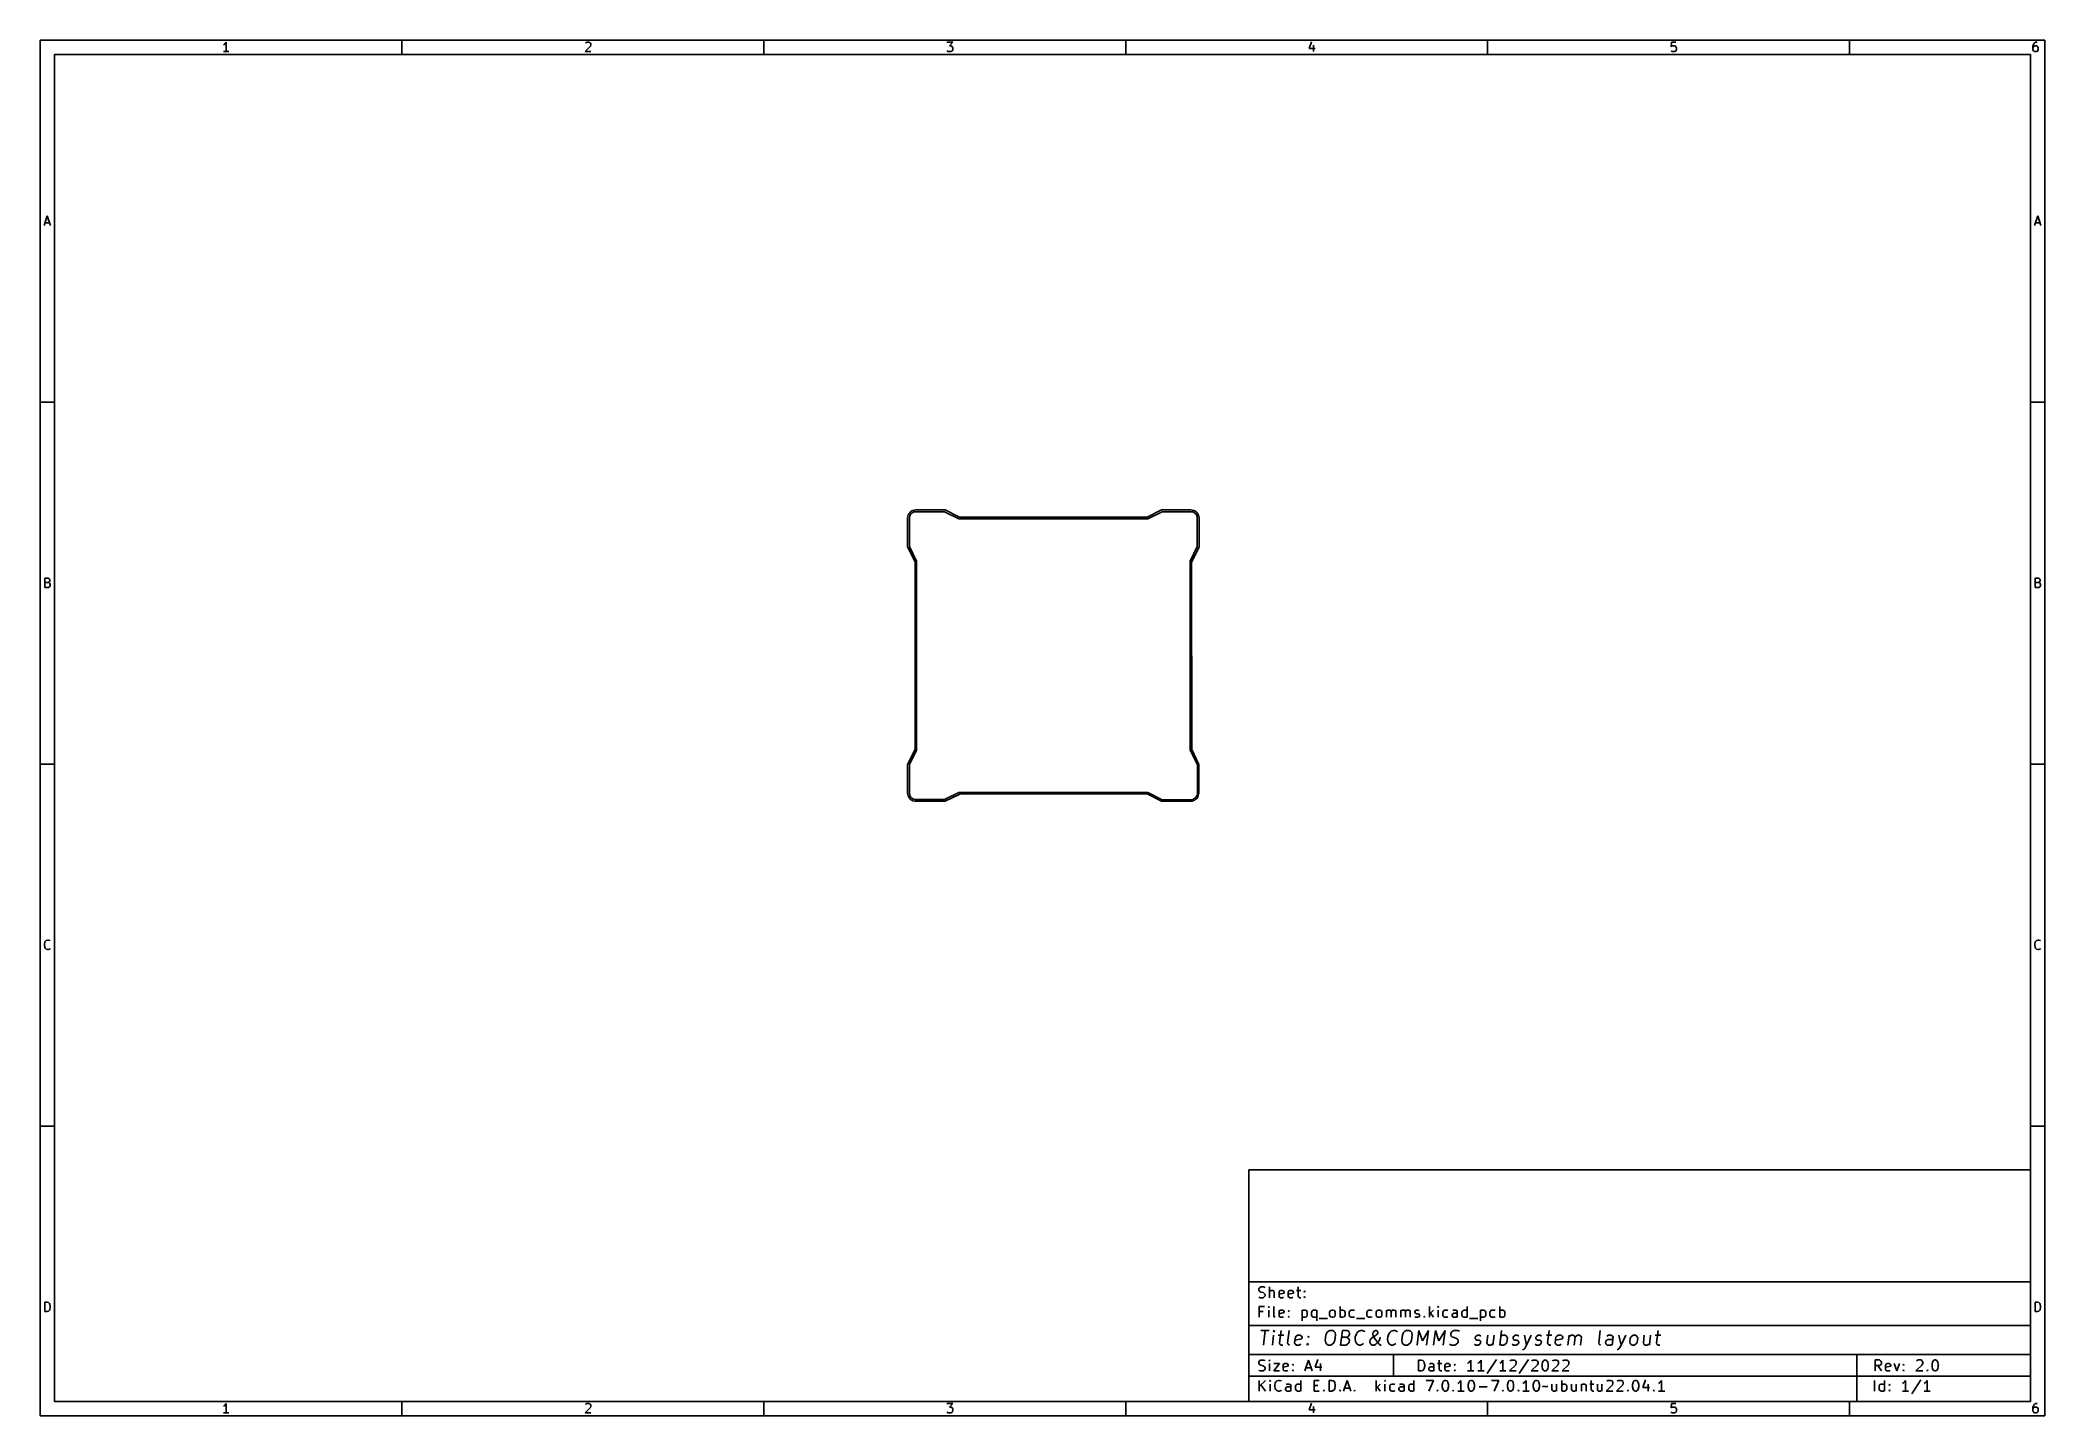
# Model space of a CAD drawing. Extents: x 0.4 to 11.3, y -7.9 to -0.4.
import ezdxf

# ---------------------------------------------------------------- set-up
doc = ezdxf.new("R2010")
doc.units = 0
doc.header["$MEASUREMENT"] = 0
doc.layers.add('BLACK', color=7, linetype='CONTINUOUS')

msp = doc.modelspace()

# ---------------------------------------------------------------- linework, layer by layer
at = {"layer": 'BLACK', "linetype": 'CONTINUOUS'}
for p, q in [((0.394, -0.394), (11.299, -0.394)), ((0.394, -7.874), (0.394, -0.394)), ((1.396, -0.417), (1.392, -0.42)), ((1.401, -0.413), (1.396, -0.417)), ((1.406, -0.405), (1.401, -0.413)), ((1.406, -0.456), (1.406, -0.405)), ((2.362, -0.472), (2.362, -0.394)), ((3.387, -0.427), (3.358, -0.456)), ((3.36, -0.41), (3.363, -0.408)), ((3.363, -0.408), (3.367, -0.405)), ((3.367, -0.405), (3.38, -0.405)), ((3.38, -0.405), (3.384, -0.408)), ((3.384, -0.408), (3.387, -0.41)), ((3.387, -0.41), (3.389, -0.415)), ((3.389, -0.42), (3.387, -0.427)), ((3.389, -0.415), (3.389, -0.42)), ((4.331, -0.472), (4.331, -0.394)), ((5.326, -0.405), (5.358, -0.405)), ((5.358, -0.405), (5.341, -0.425)), ((5.341, -0.425), (5.348, -0.425)), ((5.348, -0.425), (5.353, -0.427)), ((5.353, -0.427), (5.355, -0.43)), ((5.355, -0.43), (5.358, -0.435)), ((5.358, -0.435), (5.358, -0.447)), ((6.299, -0.472), (6.299, -0.394)), ((7.309, -0.403), (7.297, -0.439)), ((7.321, -0.422), (7.321, -0.456)), ((8.268, -0.472), (8.268, -0.394)), ((9.268, -0.405), (9.266, -0.43)), ((9.266, -0.43), (9.268, -0.427)), ((9.292, -0.405), (9.268, -0.405)), ((9.268, -0.427), (9.273, -0.425)), ((9.273, -0.425), (9.285, -0.425)), ((9.285, -0.425), (9.29, -0.427)), ((9.29, -0.427), (9.292, -0.43)), ((9.292, -0.43), (9.295, -0.435)), ((9.295, -0.435), (9.295, -0.447)), ((10.236, -0.472), (10.236, -0.394)), ((11.237, -0.417), (11.234, -0.427)), ((11.234, -0.427), (11.234, -0.447)), ((11.237, -0.43), (11.234, -0.435)), ((11.241, -0.41), (11.237, -0.417)), ((11.239, -0.427), (11.237, -0.43)), ((11.244, -0.425), (11.239, -0.427)), ((11.244, -0.408), (11.241, -0.41)), ((11.249, -0.405), (11.244, -0.408)), ((11.254, -0.425), (11.244, -0.425)), ((11.258, -0.405), (11.249, -0.405)), ((11.258, -0.427), (11.254, -0.425)), ((11.261, -0.43), (11.258, -0.427)), ((11.263, -0.435), (11.261, -0.43)), ((11.263, -0.447), (11.263, -0.435)), ((11.299, -0.394), (11.299, -7.874)), ((0.472, -0.472), (11.221, -0.472)), ((0.472, -7.796), (0.472, -0.472)), ((1.421, -0.456), (1.392, -0.456)), ((3.358, -0.456), (3.389, -0.456)), ((5.329, -0.454), (5.326, -0.452)), ((5.333, -0.456), (5.329, -0.454)), ((5.348, -0.456), (5.333, -0.456)), ((5.353, -0.454), (5.348, -0.456)), ((5.355, -0.452), (5.353, -0.454)), ((5.358, -0.447), (5.355, -0.452)), ((7.297, -0.439), (7.329, -0.439)), ((9.268, -0.454), (9.266, -0.452)), ((9.273, -0.456), (9.268, -0.454)), ((9.285, -0.456), (9.273, -0.456)), ((9.29, -0.454), (9.285, -0.456)), ((9.292, -0.452), (9.29, -0.454)), ((9.295, -0.447), (9.292, -0.452)), ((11.221, -0.472), (11.221, -7.796)), ((11.234, -0.447), (11.237, -0.452)), ((11.237, -0.452), (11.239, -0.454)), ((11.239, -0.454), (11.244, -0.456)), ((11.244, -0.456), (11.254, -0.456)), ((11.254, -0.456), (11.258, -0.454)), ((11.258, -0.454), (11.261, -0.452)), ((11.261, -0.452), (11.263, -0.447)), ((0.416, -1.401), (0.433, -1.35)), ((0.421, -1.387), (0.445, -1.387)), ((0.433, -1.35), (0.45, -1.401)), ((11.243, -1.401), (11.26, -1.35)), ((11.248, -1.387), (11.272, -1.387)), ((11.26, -1.35), (11.277, -1.401)), ((0.394, -2.362), (0.472, -2.362)), ((11.299, -2.362), (11.221, -2.362)), ((5.113, -2.992), (5.114, -2.984)), ((5.113, -3.15), (5.113, -2.992)), ((5.114, -2.984), (5.116, -2.977)), ((5.116, -2.977), (5.119, -2.97)), ((5.119, -2.97), (5.124, -2.964)), ((5.124, -2.982), (5.123, -2.989)), ((5.123, -2.989), (5.123, -2.992)), ((5.123, -2.992), (5.123, -3.148)), ((5.124, -2.964), (5.129, -2.958)), ((5.127, -2.976), (5.124, -2.982)), ((5.131, -2.97), (5.127, -2.976)), ((5.129, -2.958), (5.135, -2.954)), ((5.136, -2.965), (5.131, -2.97)), ((5.135, -2.954), (5.142, -2.951)), ((5.141, -2.962), (5.136, -2.965)), ((5.147, -2.959), (5.141, -2.962)), ((5.142, -2.951), (5.15, -2.949)), ((5.154, -2.958), (5.147, -2.959)), ((5.15, -2.949), (5.157, -2.948)), ((5.157, -2.958), (5.154, -2.958)), ((5.157, -2.948), (5.315, -2.948)), ((5.314, -2.958), (5.157, -2.958)), ((5.391, -2.997), (5.314, -2.958)), ((5.315, -2.948), (5.316, -2.948)), ((5.316, -2.948), (5.317, -2.948)), ((5.317, -2.948), (5.317, -2.948)), ((5.317, -2.948), (5.395, -2.987)), ((5.392, -2.997), (5.391, -2.997)), ((5.394, -2.997), (5.392, -2.997)), ((5.392, -2.997), (5.392, -2.997)), ((5.906, -2.997), (5.394, -2.997)), ((5.395, -2.987), (5.906, -2.987)), ((5.906, -2.987), (6.416, -2.987)), ((6.417, -2.997), (5.906, -2.997)), ((6.416, -2.987), (6.494, -2.948)), ((6.418, -2.997), (6.417, -2.997)), ((6.42, -2.997), (6.418, -2.997)), ((6.418, -2.997), (6.418, -2.997)), ((6.497, -2.958), (6.42, -2.997)), ((6.494, -2.948), (6.495, -2.948)), ((6.495, -2.948), (6.496, -2.948)), ((6.496, -2.948), (6.496, -2.948)), ((6.496, -2.948), (6.654, -2.948)), ((6.654, -2.958), (6.497, -2.958)), ((6.654, -2.948), (6.661, -2.949)), ((6.657, -2.958), (6.654, -2.958)), ((6.664, -2.959), (6.657, -2.958)), ((6.661, -2.949), (6.669, -2.951)), ((6.67, -2.962), (6.664, -2.959)), ((6.669, -2.951), (6.676, -2.954)), ((6.676, -2.965), (6.67, -2.962)), ((6.676, -2.954), (6.682, -2.958)), ((6.68, -2.97), (6.676, -2.965)), ((6.684, -2.976), (6.68, -2.97)), ((6.682, -2.958), (6.687, -2.964)), ((6.687, -2.982), (6.684, -2.976)), ((6.687, -2.964), (6.692, -2.97)), ((6.688, -2.989), (6.687, -2.982)), ((6.688, -2.992), (6.688, -2.989)), ((6.688, -3.148), (6.688, -2.992)), ((6.692, -2.97), (6.695, -2.977)), ((6.695, -2.977), (6.697, -2.984)), ((6.697, -2.984), (6.698, -2.992)), ((6.698, -2.992), (6.698, -2.992)), ((6.698, -2.992), (6.698, -2.992)), ((6.698, -2.992), (6.698, -2.992)), ((6.698, -2.992), (6.698, -3.15)), ((5.114, -3.152), (5.113, -3.15)), ((5.113, -3.15), (5.113, -3.15)), ((5.113, -3.15), (5.113, -3.15)), ((5.153, -3.23), (5.114, -3.152)), ((5.123, -3.148), (5.162, -3.226)), ((6.649, -3.226), (6.688, -3.148)), ((6.697, -3.152), (6.658, -3.231)), ((6.698, -3.151), (6.697, -3.151)), ((6.697, -3.151), (6.697, -3.152)), ((6.698, -3.15), (6.698, -3.151)), ((5.153, -4.251), (5.153, -3.23)), ((5.162, -3.226), (5.162, -3.227)), ((5.162, -3.227), (5.162, -3.228)), ((5.162, -3.228), (5.162, -3.228)), ((5.162, -3.228), (5.162, -4.252)), ((6.649, -3.229), (6.649, -3.226)), ((6.65, -3.231), (6.649, -3.229)), ((6.65, -4.252), (6.65, -3.231)), ((6.658, -3.231), (6.657, -3.231)), ((6.657, -3.231), (6.658, -4.251)), ((0.42, -3.37), (0.42, -3.319)), ((0.42, -3.319), (0.437, -3.319)), ((0.437, -3.343), (0.42, -3.343)), ((0.439, -3.37), (0.42, -3.37)), ((0.437, -3.319), (0.442, -3.321)), ((0.442, -3.341), (0.437, -3.343)), ((0.437, -3.343), (0.444, -3.345)), ((0.444, -3.367), (0.439, -3.37)), ((0.442, -3.321), (0.444, -3.324)), ((0.444, -3.338), (0.442, -3.341)), ((0.444, -3.324), (0.446, -3.328)), ((0.446, -3.333), (0.444, -3.338)), ((0.444, -3.345), (0.446, -3.348)), ((0.446, -3.365), (0.444, -3.367)), ((0.446, -3.328), (0.446, -3.333)), ((0.446, -3.348), (0.449, -3.353)), ((0.449, -3.36), (0.446, -3.365)), ((0.449, -3.353), (0.449, -3.36)), ((11.247, -3.37), (11.247, -3.319)), ((11.247, -3.319), (11.264, -3.319)), ((11.264, -3.343), (11.247, -3.343)), ((11.266, -3.37), (11.247, -3.37)), ((11.264, -3.319), (11.268, -3.321)), ((11.268, -3.341), (11.264, -3.343)), ((11.264, -3.343), (11.271, -3.345)), ((11.271, -3.367), (11.266, -3.37)), ((11.268, -3.321), (11.271, -3.324)), ((11.271, -3.338), (11.268, -3.341)), ((11.271, -3.324), (11.273, -3.328)), ((11.273, -3.333), (11.271, -3.338)), ((11.271, -3.345), (11.273, -3.348)), ((11.273, -3.365), (11.271, -3.367)), ((11.273, -3.328), (11.273, -3.333)), ((11.273, -3.348), (11.276, -3.353)), ((11.276, -3.36), (11.273, -3.365)), ((11.276, -3.353), (11.276, -3.36)), ((5.114, -4.329), (5.153, -4.251)), ((5.162, -4.252), (5.162, -4.253)), ((6.65, -4.253), (6.65, -4.252)), ((6.65, -4.254), (6.65, -4.253)), ((6.658, -4.251), (6.696, -4.329)), ((0.394, -4.331), (0.472, -4.331)), ((5.113, -4.331), (5.113, -4.329)), ((5.113, -4.329), (5.114, -4.329)), ((5.113, -4.488), (5.113, -4.331)), ((5.114, -4.329), (5.114, -4.329)), ((5.162, -4.254), (5.123, -4.332)), ((5.123, -4.332), (5.123, -4.488)), ((5.162, -4.253), (5.162, -4.254)), ((5.162, -4.254), (5.162, -4.254)), ((6.689, -4.332), (6.65, -4.254)), ((6.689, -4.488), (6.689, -4.332)), ((6.696, -4.329), (6.697, -4.33)), ((6.697, -4.33), (6.697, -4.331)), ((6.697, -4.331), (6.697, -4.488)), ((11.299, -4.331), (11.221, -4.331)), ((5.114, -4.496), (5.113, -4.488)), ((5.116, -4.503), (5.114, -4.496)), ((5.119, -4.51), (5.116, -4.503)), ((5.124, -4.517), (5.119, -4.51)), ((5.123, -4.488), (5.123, -4.492)), ((5.123, -4.492), (5.124, -4.498)), ((5.124, -4.498), (5.127, -4.505)), ((5.129, -4.522), (5.124, -4.517)), ((5.127, -4.505), (5.131, -4.51)), ((5.135, -4.527), (5.129, -4.522)), ((5.131, -4.51), (5.136, -4.515)), ((5.142, -4.53), (5.135, -4.527)), ((5.136, -4.515), (5.141, -4.519)), ((5.141, -4.519), (5.147, -4.521)), ((5.15, -4.532), (5.142, -4.53)), ((5.147, -4.521), (5.154, -4.523)), ((5.157, -4.532), (5.15, -4.532)), ((5.154, -4.523), (5.157, -4.523)), ((5.157, -4.523), (5.157, -4.523)), ((5.158, -4.532), (5.157, -4.532)), ((5.157, -4.532), (5.157, -4.532)), ((5.157, -4.523), (5.158, -4.523)), ((5.158, -4.523), (5.314, -4.523)), ((5.315, -4.532), (5.158, -4.532)), ((5.314, -4.523), (5.392, -4.484)), ((5.316, -4.532), (5.315, -4.532)), ((5.315, -4.532), (5.315, -4.532)), ((5.317, -4.532), (5.316, -4.532)), ((5.396, -4.493), (5.317, -4.532)), ((5.392, -4.484), (5.393, -4.483)), ((5.393, -4.483), (5.396, -4.484)), ((5.396, -4.484), (5.396, -4.484)), ((5.396, -4.484), (6.417, -4.484)), ((6.416, -4.492), (5.396, -4.492)), ((5.396, -4.492), (5.396, -4.493)), ((6.494, -4.531), (6.416, -4.492)), ((6.417, -4.484), (6.418, -4.485)), ((6.418, -4.485), (6.419, -4.485)), ((6.419, -4.485), (6.497, -4.524)), ((6.495, -4.531), (6.494, -4.531)), ((6.496, -4.531), (6.495, -4.531)), ((6.654, -4.532), (6.496, -4.531)), ((6.497, -4.524), (6.654, -4.524)), ((6.654, -4.524), (6.657, -4.524)), ((6.661, -4.531), (6.654, -4.532)), ((6.654, -4.532), (6.654, -4.532)), ((6.654, -4.532), (6.654, -4.532)), ((6.657, -4.524), (6.664, -4.522)), ((6.668, -4.529), (6.661, -4.531)), ((6.664, -4.522), (6.67, -4.52)), ((6.675, -4.526), (6.668, -4.529)), ((6.67, -4.52), (6.676, -4.516)), ((6.681, -4.521), (6.675, -4.526)), ((6.676, -4.516), (6.681, -4.511)), ((6.681, -4.511), (6.685, -4.505)), ((6.687, -4.516), (6.681, -4.521)), ((6.685, -4.505), (6.688, -4.499)), ((6.691, -4.51), (6.687, -4.516)), ((6.688, -4.499), (6.689, -4.492)), ((6.689, -4.492), (6.689, -4.488)), ((6.689, -4.488), (6.689, -4.488)), ((6.689, -4.488), (6.689, -4.488)), ((6.694, -4.503), (6.691, -4.51)), ((6.696, -4.496), (6.694, -4.503)), ((6.697, -4.488), (6.696, -4.496)), ((6.697, -4.488), (6.697, -4.488)), ((0.417, -5.309), (0.42, -5.299)), ((0.417, -5.316), (0.417, -5.309)), ((0.42, -5.326), (0.417, -5.316)), ((0.42, -5.299), (0.422, -5.294)), ((0.422, -5.331), (0.42, -5.326)), ((0.422, -5.294), (0.427, -5.29)), ((0.427, -5.336), (0.422, -5.331)), ((0.427, -5.29), (0.434, -5.287)), ((0.434, -5.338), (0.427, -5.336)), ((0.434, -5.287), (0.439, -5.287)), ((0.439, -5.338), (0.434, -5.338)), ((0.439, -5.287), (0.446, -5.29)), ((0.446, -5.336), (0.439, -5.338)), ((0.446, -5.29), (0.449, -5.292)), ((0.449, -5.333), (0.446, -5.336)), ((11.244, -5.309), (11.247, -5.299)), ((11.244, -5.316), (11.244, -5.309)), ((11.247, -5.326), (11.244, -5.316)), ((11.247, -5.299), (11.249, -5.294)), ((11.249, -5.331), (11.247, -5.326)), ((11.249, -5.294), (11.254, -5.29)), ((11.254, -5.336), (11.249, -5.331)), ((11.254, -5.29), (11.261, -5.287)), ((11.261, -5.338), (11.254, -5.336)), ((11.261, -5.287), (11.266, -5.287)), ((11.266, -5.338), (11.261, -5.338)), ((11.266, -5.287), (11.273, -5.29)), ((11.273, -5.336), (11.266, -5.338)), ((11.273, -5.29), (11.276, -5.292)), ((11.276, -5.333), (11.273, -5.336)), ((0.394, -6.299), (0.472, -6.299)), ((11.299, -6.299), (11.221, -6.299)), ((6.969, -6.536), (11.221, -6.536)), ((6.969, -7.796), (6.969, -6.536)), ((11.221, -6.536), (11.221, -7.796)), ((6.969, -7.146), (11.221, -7.146)), ((7.023, -7.184), (7.026, -7.179)), ((7.023, -7.19), (7.023, -7.184)), ((7.026, -7.195), (7.023, -7.19)), ((7.026, -7.179), (7.029, -7.176)), ((7.029, -7.198), (7.026, -7.195)), ((7.029, -7.176), (7.034, -7.173)), ((7.034, -7.173), (7.048, -7.173)), ((7.048, -7.173), (7.057, -7.176)), ((7.082, -7.232), (7.082, -7.173)), ((7.085, -7.195), (7.082, -7.198)), ((7.091, -7.193), (7.085, -7.195)), ((7.099, -7.193), (7.091, -7.193)), ((7.105, -7.195), (7.099, -7.193)), ((7.107, -7.201), (7.105, -7.195)), ((7.133, -7.201), (7.136, -7.195)), ((7.136, -7.195), (7.141, -7.193)), ((7.141, -7.193), (7.152, -7.193)), ((7.152, -7.193), (7.158, -7.195)), ((7.158, -7.195), (7.161, -7.201)), ((7.183, -7.201), (7.186, -7.195)), ((7.186, -7.195), (7.192, -7.193)), ((7.192, -7.193), (7.203, -7.193)), ((7.203, -7.193), (7.209, -7.195)), ((7.209, -7.195), (7.212, -7.201)), ((7.228, -7.193), (7.251, -7.193)), ((7.237, -7.173), (7.237, -7.224)), ((7.268, -7.198), (7.271, -7.195)), ((7.271, -7.195), (7.273, -7.198)), ((7.271, -7.195), (7.271, -7.201)), ((0.42, -7.307), (0.42, -7.256)), ((0.42, -7.256), (0.432, -7.256)), ((0.432, -7.256), (0.439, -7.258)), ((0.439, -7.304), (0.432, -7.307)), ((0.439, -7.258), (0.444, -7.263)), ((0.444, -7.3), (0.439, -7.304)), ((0.444, -7.263), (0.446, -7.268)), ((0.446, -7.295), (0.444, -7.3)), ((0.446, -7.268), (0.449, -7.278)), ((0.449, -7.285), (0.446, -7.295)), ((0.449, -7.278), (0.449, -7.285)), ((7.023, -7.229), (7.032, -7.232)), ((7.026, -7.338), (7.026, -7.279)), ((7.026, -7.279), (7.054, -7.279)), ((7.034, -7.201), (7.029, -7.198)), ((7.032, -7.232), (7.046, -7.232)), ((7.046, -7.204), (7.034, -7.201)), ((7.051, -7.207), (7.046, -7.204)), ((7.046, -7.232), (7.051, -7.229)), ((7.054, -7.21), (7.051, -7.207)), ((7.051, -7.229), (7.054, -7.226)), ((7.057, -7.215), (7.054, -7.21)), ((7.054, -7.226), (7.057, -7.221)), ((7.057, -7.221), (7.057, -7.215)), ((7.077, -7.279), (7.074, -7.282)), ((7.074, -7.282), (7.077, -7.285)), ((7.079, -7.282), (7.077, -7.279)), ((7.077, -7.279), (7.077, -7.285)), ((7.077, -7.285), (7.079, -7.282)), ((7.077, -7.338), (7.077, -7.299)), ((7.105, -7.33), (7.105, -7.279)), ((7.107, -7.232), (7.107, -7.201)), ((7.133, -7.224), (7.133, -7.201)), ((7.161, -7.207), (7.133, -7.212)), ((7.136, -7.229), (7.133, -7.224)), ((7.133, -7.307), (7.136, -7.302)), ((7.141, -7.232), (7.136, -7.229)), ((7.136, -7.302), (7.141, -7.299)), ((7.152, -7.232), (7.141, -7.232)), ((7.141, -7.299), (7.152, -7.299)), ((7.158, -7.229), (7.152, -7.232)), ((7.152, -7.299), (7.158, -7.302)), ((7.158, -7.302), (7.161, -7.307)), ((7.161, -7.201), (7.161, -7.207)), ((7.183, -7.224), (7.183, -7.201)), ((7.212, -7.207), (7.183, -7.212)), ((7.186, -7.229), (7.183, -7.224)), ((7.183, -7.305), (7.186, -7.302)), ((7.186, -7.307), (7.183, -7.305)), ((7.192, -7.232), (7.186, -7.229)), ((7.186, -7.302), (7.189, -7.305)), ((7.186, -7.302), (7.186, -7.307)), ((7.189, -7.305), (7.186, -7.307)), ((7.203, -7.232), (7.192, -7.232)), ((7.209, -7.229), (7.203, -7.232)), ((7.212, -7.201), (7.212, -7.207)), ((7.237, -7.224), (7.24, -7.229)), ((7.24, -7.229), (7.245, -7.232)), ((7.245, -7.232), (7.251, -7.232)), ((7.259, -7.299), (7.259, -7.358)), ((7.259, -7.302), (7.265, -7.299)), ((7.265, -7.299), (7.276, -7.299)), ((7.271, -7.201), (7.268, -7.198)), ((7.268, -7.229), (7.271, -7.226)), ((7.271, -7.232), (7.268, -7.229)), ((7.273, -7.198), (7.271, -7.201)), ((7.271, -7.226), (7.273, -7.229)), ((7.271, -7.226), (7.271, -7.232)), ((7.273, -7.229), (7.271, -7.232)), ((7.276, -7.299), (7.282, -7.302)), ((7.282, -7.302), (7.285, -7.305)), ((7.285, -7.305), (7.287, -7.31)), ((7.31, -7.31), (7.313, -7.305)), ((7.313, -7.305), (7.316, -7.302)), ((7.316, -7.302), (7.321, -7.299)), ((7.321, -7.299), (7.332, -7.299)), ((7.332, -7.299), (7.338, -7.302)), ((7.338, -7.299), (7.338, -7.358)), ((7.408, -7.31), (7.411, -7.305)), ((7.411, -7.305), (7.414, -7.302)), ((7.414, -7.302), (7.42, -7.299)), ((7.42, -7.299), (7.428, -7.299)), ((7.428, -7.299), (7.434, -7.302)), ((7.434, -7.302), (7.436, -7.305)), ((7.436, -7.305), (7.439, -7.31)), ((7.465, -7.338), (7.465, -7.279)), ((7.465, -7.302), (7.47, -7.299)), ((7.47, -7.299), (7.481, -7.299)), ((7.481, -7.299), (7.487, -7.302)), ((7.487, -7.302), (7.49, -7.305)), ((7.49, -7.305), (7.493, -7.31)), ((7.515, -7.31), (7.518, -7.305)), ((7.518, -7.305), (7.521, -7.302)), ((7.521, -7.302), (7.526, -7.299)), ((7.526, -7.299), (7.538, -7.299)), ((7.538, -7.299), (7.543, -7.302)), ((7.611, -7.31), (7.614, -7.305)), ((7.614, -7.305), (7.616, -7.302)), ((7.616, -7.302), (7.622, -7.299)), ((7.622, -7.299), (7.633, -7.299)), ((7.633, -7.299), (7.639, -7.302)), ((7.661, -7.31), (7.664, -7.305)), ((7.664, -7.305), (7.667, -7.302)), ((7.667, -7.302), (7.673, -7.299)), ((7.673, -7.299), (7.681, -7.299)), ((7.681, -7.299), (7.687, -7.302)), ((7.687, -7.302), (7.69, -7.305)), ((7.69, -7.305), (7.692, -7.31)), ((7.718, -7.338), (7.718, -7.299)), ((7.718, -7.305), (7.721, -7.302)), ((7.721, -7.302), (7.726, -7.299)), ((7.726, -7.299), (7.735, -7.299)), ((7.735, -7.299), (7.74, -7.302)), ((7.74, -7.302), (7.743, -7.307)), ((7.743, -7.307), (7.746, -7.302)), ((7.746, -7.302), (7.751, -7.299)), ((7.751, -7.299), (7.76, -7.299)), ((7.76, -7.299), (7.766, -7.302)), ((7.766, -7.302), (7.768, -7.307)), ((7.796, -7.338), (7.796, -7.299)), ((7.796, -7.305), (7.799, -7.302)), ((7.799, -7.302), (7.805, -7.299)), ((7.805, -7.299), (7.813, -7.299)), ((7.813, -7.299), (7.819, -7.302)), ((7.819, -7.302), (7.822, -7.307)), ((7.822, -7.307), (7.825, -7.302)), ((7.825, -7.302), (7.83, -7.299)), ((7.83, -7.299), (7.839, -7.299)), ((7.839, -7.299), (7.844, -7.302)), ((7.844, -7.302), (7.847, -7.307)), ((7.872, -7.307), (7.875, -7.302)), ((7.875, -7.302), (7.881, -7.299)), ((7.881, -7.299), (7.889, -7.299)), ((7.889, -7.299), (7.895, -7.302)), ((7.951, -7.338), (7.951, -7.279)), ((7.974, -7.299), (7.951, -7.321)), ((7.999, -7.279), (7.996, -7.282)), ((7.996, -7.282), (7.999, -7.285)), ((8.002, -7.282), (7.999, -7.279)), ((7.999, -7.279), (7.999, -7.285)), ((7.999, -7.285), (8.002, -7.282)), ((7.999, -7.338), (7.999, -7.299)), ((8.024, -7.31), (8.027, -7.305)), ((8.027, -7.305), (8.03, -7.302)), ((8.03, -7.302), (8.035, -7.299)), ((8.035, -7.299), (8.047, -7.299)), ((8.047, -7.299), (8.052, -7.302)), ((8.083, -7.299), (8.078, -7.302)), ((8.095, -7.299), (8.083, -7.299)), ((8.1, -7.302), (8.095, -7.299)), ((8.103, -7.307), (8.1, -7.302)), ((8.128, -7.31), (8.131, -7.305)), ((8.131, -7.305), (8.134, -7.302)), ((8.134, -7.302), (8.14, -7.299)), ((8.14, -7.299), (8.151, -7.299)), ((8.151, -7.299), (8.156, -7.302)), ((8.156, -7.338), (8.156, -7.279)), ((8.23, -7.299), (8.23, -7.358)), ((8.23, -7.302), (8.235, -7.299)), ((8.235, -7.299), (8.246, -7.299)), ((8.246, -7.299), (8.252, -7.302)), ((8.252, -7.302), (8.255, -7.305)), ((8.255, -7.305), (8.258, -7.31)), ((8.28, -7.31), (8.283, -7.305)), ((8.283, -7.305), (8.286, -7.302)), ((8.286, -7.302), (8.291, -7.299)), ((8.291, -7.299), (8.303, -7.299)), ((8.303, -7.299), (8.308, -7.302)), ((8.334, -7.338), (8.334, -7.279)), ((8.334, -7.302), (8.339, -7.299)), ((8.339, -7.299), (8.35, -7.299)), ((8.35, -7.299), (8.356, -7.302)), ((8.356, -7.302), (8.359, -7.305)), ((8.359, -7.305), (8.362, -7.31)), ((11.247, -7.307), (11.247, -7.256)), ((11.247, -7.256), (11.259, -7.256)), ((11.259, -7.256), (11.266, -7.258)), ((11.266, -7.304), (11.259, -7.307)), ((11.266, -7.258), (11.271, -7.263)), ((11.271, -7.3), (11.266, -7.304)), ((11.271, -7.263), (11.273, -7.268)), ((11.273, -7.295), (11.271, -7.3)), ((11.273, -7.268), (11.276, -7.278)), ((11.276, -7.285), (11.273, -7.295)), ((11.276, -7.278), (11.276, -7.285)), ((0.432, -7.307), (0.42, -7.307)), ((6.969, -7.382), (11.221, -7.382)), ((7.046, -7.307), (7.026, -7.307)), ((7.035, -7.41), (7.08, -7.41)), ((7.048, -7.489), (7.058, -7.41)), ((7.106, -7.41), (7.102, -7.414)), ((7.102, -7.414), (7.105, -7.417)), ((7.107, -7.336), (7.105, -7.33)), ((7.106, -7.41), (7.105, -7.417)), ((7.105, -7.417), (7.11, -7.414)), ((7.11, -7.414), (7.106, -7.41)), ((7.113, -7.338), (7.107, -7.336)), ((7.133, -7.33), (7.133, -7.307)), ((7.161, -7.313), (7.133, -7.319)), ((7.136, -7.336), (7.133, -7.33)), ((7.144, -7.41), (7.135, -7.477)), ((7.141, -7.338), (7.136, -7.336)), ((7.152, -7.338), (7.141, -7.338)), ((7.158, -7.336), (7.152, -7.338)), ((7.161, -7.307), (7.161, -7.313)), ((7.18, -7.477), (7.189, -7.41)), ((7.183, -7.336), (7.186, -7.333)), ((7.186, -7.338), (7.183, -7.336)), ((7.186, -7.333), (7.189, -7.336)), ((7.186, -7.333), (7.186, -7.338)), ((7.189, -7.336), (7.186, -7.338)), ((7.265, -7.338), (7.259, -7.336)), ((7.276, -7.338), (7.265, -7.338)), ((7.282, -7.336), (7.276, -7.338)), ((7.285, -7.333), (7.282, -7.336)), ((7.287, -7.327), (7.285, -7.333)), ((7.287, -7.31), (7.287, -7.327)), ((7.31, -7.327), (7.31, -7.31)), ((7.313, -7.333), (7.31, -7.327)), ((7.316, -7.336), (7.313, -7.333)), ((7.321, -7.338), (7.316, -7.336)), ((7.332, -7.338), (7.321, -7.338)), ((7.338, -7.336), (7.332, -7.338)), ((7.352, -7.344), (7.397, -7.344)), ((7.394, -7.421), (7.402, -7.414)), ((7.402, -7.414), (7.41, -7.41)), ((7.408, -7.327), (7.408, -7.31)), ((7.411, -7.333), (7.408, -7.327)), ((7.41, -7.41), (7.425, -7.41)), ((7.414, -7.336), (7.411, -7.333)), ((7.42, -7.338), (7.414, -7.336)), ((7.428, -7.338), (7.42, -7.338)), ((7.425, -7.41), (7.432, -7.414)), ((7.434, -7.336), (7.428, -7.338)), ((7.432, -7.414), (7.439, -7.421)), ((7.436, -7.333), (7.434, -7.336)), ((7.439, -7.327), (7.436, -7.333)), ((7.439, -7.31), (7.439, -7.327)), ((7.47, -7.338), (7.465, -7.336)), ((7.468, -7.489), (7.478, -7.41)), ((7.481, -7.338), (7.47, -7.338)), ((7.478, -7.41), (7.504, -7.41)), ((7.487, -7.336), (7.481, -7.338)), ((7.49, -7.333), (7.487, -7.336)), ((7.493, -7.327), (7.49, -7.333)), ((7.493, -7.31), (7.493, -7.327)), ((7.504, -7.41), (7.511, -7.414)), ((7.511, -7.414), (7.514, -7.417)), ((7.515, -7.327), (7.515, -7.31)), ((7.518, -7.333), (7.515, -7.327)), ((7.521, -7.336), (7.518, -7.333)), ((7.526, -7.338), (7.521, -7.336)), ((7.538, -7.338), (7.526, -7.338)), ((7.543, -7.336), (7.538, -7.338)), ((7.555, -7.344), (7.6, -7.344)), ((7.559, -7.421), (7.567, -7.414)), ((7.567, -7.414), (7.579, -7.41)), ((7.579, -7.41), (7.586, -7.41)), ((7.586, -7.41), (7.597, -7.414)), ((7.597, -7.414), (7.6, -7.417)), ((7.611, -7.327), (7.611, -7.31)), ((7.614, -7.333), (7.611, -7.327)), ((7.616, -7.336), (7.614, -7.333)), ((7.622, -7.338), (7.616, -7.336)), ((7.633, -7.338), (7.622, -7.338)), ((7.639, -7.336), (7.633, -7.338)), ((7.645, -7.421), (7.65, -7.414)), ((7.65, -7.414), (7.658, -7.41)), ((7.658, -7.41), (7.661, -7.41)), ((7.661, -7.327), (7.661, -7.31)), ((7.664, -7.333), (7.661, -7.327)), ((7.661, -7.41), (7.668, -7.414)), ((7.667, -7.336), (7.664, -7.333)), ((7.673, -7.338), (7.667, -7.336)), ((7.668, -7.414), (7.671, -7.421)), ((7.681, -7.338), (7.673, -7.338)), ((7.687, -7.336), (7.681, -7.338)), ((7.69, -7.333), (7.687, -7.336)), ((7.692, -7.327), (7.69, -7.333)), ((7.692, -7.31), (7.692, -7.327)), ((7.735, -7.421), (7.743, -7.414)), ((7.743, -7.307), (7.743, -7.338)), ((7.743, -7.414), (7.755, -7.41)), ((7.755, -7.41), (7.763, -7.41)), ((7.763, -7.41), (7.773, -7.414)), ((7.768, -7.307), (7.768, -7.338)), ((7.773, -7.414), (7.777, -7.417)), ((7.81, -7.421), (7.818, -7.414)), ((7.818, -7.414), (7.826, -7.41)), ((7.822, -7.307), (7.822, -7.338)), ((7.826, -7.41), (7.841, -7.41)), ((7.841, -7.41), (7.848, -7.414)), ((7.847, -7.307), (7.847, -7.338)), ((7.848, -7.414), (7.855, -7.421)), ((7.872, -7.31), (7.872, -7.307)), ((7.875, -7.316), (7.872, -7.31)), ((7.872, -7.336), (7.878, -7.338)), ((7.881, -7.319), (7.875, -7.316)), ((7.878, -7.338), (7.889, -7.338)), ((7.889, -7.319), (7.881, -7.319)), ((7.884, -7.489), (7.894, -7.41)), ((7.895, -7.321), (7.889, -7.319)), ((7.889, -7.338), (7.895, -7.336)), ((7.894, -7.41), (7.913, -7.466)), ((7.898, -7.327), (7.895, -7.321)), ((7.895, -7.336), (7.898, -7.33)), ((7.898, -7.33), (7.898, -7.327)), ((7.913, -7.466), (7.946, -7.41)), ((7.92, -7.336), (7.923, -7.333)), ((7.923, -7.338), (7.92, -7.336)), ((7.923, -7.333), (7.926, -7.336)), ((7.923, -7.333), (7.923, -7.338)), ((7.926, -7.336), (7.923, -7.338)), ((7.946, -7.41), (7.936, -7.489)), ((7.957, -7.316), (7.974, -7.338)), ((7.974, -7.489), (7.984, -7.41)), ((7.984, -7.41), (8.003, -7.466)), ((8.003, -7.466), (8.036, -7.41)), ((8.024, -7.327), (8.024, -7.31)), ((8.027, -7.333), (8.024, -7.327)), ((8.036, -7.41), (8.026, -7.489)), ((8.03, -7.336), (8.027, -7.333)), ((8.035, -7.338), (8.03, -7.336)), ((8.047, -7.338), (8.035, -7.338)), ((8.052, -7.336), (8.047, -7.338)), ((8.073, -7.417), (8.077, -7.414)), ((8.075, -7.324), (8.078, -7.319)), ((8.075, -7.33), (8.075, -7.324)), ((8.078, -7.336), (8.075, -7.33)), ((8.077, -7.414), (8.085, -7.41)), ((8.078, -7.319), (8.083, -7.316)), ((8.083, -7.338), (8.078, -7.336)), ((8.083, -7.316), (8.097, -7.316)), ((8.097, -7.338), (8.083, -7.338)), ((8.085, -7.41), (8.104, -7.41)), ((8.097, -7.316), (8.103, -7.313)), ((8.103, -7.336), (8.097, -7.338)), ((8.103, -7.338), (8.103, -7.307)), ((8.104, -7.41), (8.115, -7.414)), ((8.128, -7.327), (8.128, -7.31)), ((8.131, -7.333), (8.128, -7.327)), ((8.134, -7.336), (8.131, -7.333)), ((8.14, -7.338), (8.134, -7.336)), ((8.151, -7.338), (8.14, -7.338)), ((8.156, -7.336), (8.151, -7.338)), ((8.17, -7.344), (8.215, -7.344)), ((8.235, -7.338), (8.23, -7.336)), ((8.246, -7.338), (8.235, -7.338)), ((8.252, -7.336), (8.246, -7.338)), ((8.255, -7.333), (8.252, -7.336)), ((8.258, -7.327), (8.255, -7.333)), ((8.258, -7.31), (8.258, -7.327)), ((8.28, -7.327), (8.28, -7.31)), ((8.283, -7.333), (8.28, -7.327)), ((8.286, -7.336), (8.283, -7.333)), ((8.291, -7.338), (8.286, -7.336)), ((8.303, -7.338), (8.291, -7.338)), ((8.308, -7.336), (8.303, -7.338)), ((8.339, -7.338), (8.334, -7.336)), ((8.334, -7.489), (8.344, -7.41)), ((8.35, -7.338), (8.339, -7.338)), ((8.356, -7.336), (8.35, -7.338)), ((8.359, -7.333), (8.356, -7.336)), ((8.362, -7.327), (8.359, -7.333)), ((8.362, -7.31), (8.362, -7.327)), ((8.602, -7.41), (8.594, -7.477)), ((8.872, -7.477), (8.88, -7.41)), ((9.195, -7.41), (9.186, -7.477)), ((11.259, -7.307), (11.247, -7.307)), ((7.097, -7.489), (7.103, -7.436)), ((7.129, -7.436), (7.159, -7.436)), ((7.135, -7.477), (7.138, -7.485)), ((7.138, -7.485), (7.145, -7.489)), ((7.145, -7.489), (7.153, -7.489)), ((7.183, -7.485), (7.18, -7.477)), ((7.19, -7.489), (7.183, -7.485)), ((7.218, -7.477), (7.222, -7.447)), ((7.221, -7.485), (7.218, -7.477)), ((7.258, -7.455), (7.22, -7.462)), ((7.228, -7.489), (7.221, -7.485)), ((7.222, -7.447), (7.226, -7.44)), ((7.226, -7.44), (7.234, -7.436)), ((7.243, -7.489), (7.228, -7.489)), ((7.234, -7.436), (7.249, -7.436)), ((7.251, -7.485), (7.243, -7.489)), ((7.249, -7.436), (7.256, -7.44)), ((7.256, -7.44), (7.259, -7.447)), ((7.259, -7.447), (7.258, -7.455)), ((7.285, -7.485), (7.289, -7.481)), ((7.288, -7.489), (7.285, -7.485)), ((7.289, -7.481), (7.288, -7.489)), ((7.292, -7.485), (7.288, -7.489)), ((7.289, -7.481), (7.292, -7.485)), ((7.29, -7.444), (7.294, -7.44)), ((7.293, -7.447), (7.29, -7.444)), ((7.294, -7.44), (7.293, -7.447)), ((7.297, -7.444), (7.293, -7.447)), ((7.294, -7.44), (7.297, -7.444)), ((7.385, -7.462), (7.388, -7.436)), ((7.387, -7.477), (7.385, -7.462)), ((7.393, -7.485), (7.387, -7.477)), ((7.388, -7.436), (7.394, -7.421)), ((7.4, -7.489), (7.393, -7.485)), ((7.415, -7.489), (7.4, -7.489)), ((7.423, -7.485), (7.415, -7.489)), ((7.432, -7.477), (7.423, -7.485)), ((7.437, -7.462), (7.432, -7.477)), ((7.441, -7.436), (7.437, -7.462)), ((7.439, -7.421), (7.441, -7.436)), ((7.498, -7.489), (7.468, -7.489)), ((7.499, -7.447), (7.473, -7.447)), ((7.506, -7.485), (7.498, -7.489)), ((7.507, -7.444), (7.499, -7.447)), ((7.499, -7.447), (7.51, -7.451)), ((7.51, -7.481), (7.506, -7.485)), ((7.511, -7.44), (7.507, -7.444)), ((7.51, -7.451), (7.513, -7.455)), ((7.515, -7.474), (7.51, -7.481)), ((7.516, -7.432), (7.511, -7.44)), ((7.513, -7.455), (7.516, -7.462)), ((7.514, -7.417), (7.517, -7.425)), ((7.516, -7.462), (7.515, -7.474)), ((7.517, -7.425), (7.516, -7.432)), ((7.547, -7.455), (7.548, -7.444)), ((7.549, -7.47), (7.547, -7.455)), ((7.548, -7.444), (7.554, -7.429)), ((7.552, -7.477), (7.549, -7.47)), ((7.558, -7.485), (7.552, -7.477)), ((7.554, -7.429), (7.559, -7.421)), ((7.569, -7.489), (7.558, -7.485)), ((7.577, -7.489), (7.569, -7.489)), ((7.588, -7.485), (7.577, -7.489)), ((7.592, -7.481), (7.588, -7.485)), ((7.629, -7.462), (7.627, -7.474)), ((7.627, -7.474), (7.63, -7.481)), ((7.633, -7.455), (7.629, -7.462)), ((7.63, -7.481), (7.633, -7.485)), ((7.637, -7.451), (7.633, -7.455)), ((7.633, -7.485), (7.64, -7.489)), ((7.662, -7.436), (7.637, -7.451)), ((7.64, -7.489), (7.652, -7.489)), ((7.644, -7.429), (7.645, -7.421)), ((7.646, -7.44), (7.644, -7.429)), ((7.652, -7.451), (7.646, -7.44)), ((7.668, -7.474), (7.652, -7.451)), ((7.652, -7.489), (7.659, -7.485)), ((7.659, -7.485), (7.664, -7.481)), ((7.666, -7.432), (7.662, -7.436)), ((7.664, -7.481), (7.677, -7.466)), ((7.671, -7.425), (7.666, -7.432)), ((7.678, -7.485), (7.668, -7.474)), ((7.671, -7.421), (7.671, -7.425)), ((7.677, -7.466), (7.682, -7.455)), ((7.685, -7.489), (7.678, -7.485)), ((7.682, -7.455), (7.683, -7.447)), ((7.689, -7.489), (7.685, -7.489)), ((7.723, -7.455), (7.725, -7.444)), ((7.725, -7.47), (7.723, -7.455)), ((7.725, -7.444), (7.73, -7.429)), ((7.728, -7.477), (7.725, -7.47)), ((7.734, -7.485), (7.728, -7.477)), ((7.73, -7.429), (7.735, -7.421)), ((7.745, -7.489), (7.734, -7.485)), ((7.753, -7.489), (7.745, -7.489)), ((7.764, -7.485), (7.753, -7.489)), ((7.769, -7.481), (7.764, -7.485)), ((7.801, -7.462), (7.804, -7.436)), ((7.803, -7.477), (7.801, -7.462)), ((7.809, -7.485), (7.803, -7.477)), ((7.804, -7.436), (7.81, -7.421)), ((7.817, -7.489), (7.809, -7.485)), ((7.832, -7.489), (7.817, -7.489)), ((7.839, -7.485), (7.832, -7.489)), ((7.848, -7.477), (7.839, -7.485)), ((7.854, -7.462), (7.848, -7.477)), ((7.857, -7.436), (7.854, -7.462)), ((7.855, -7.421), (7.857, -7.436)), ((8.061, -7.485), (8.071, -7.489)), ((8.067, -7.432), (8.068, -7.425)), ((8.07, -7.44), (8.067, -7.432)), ((8.068, -7.425), (8.073, -7.417)), ((8.073, -7.444), (8.07, -7.44)), ((8.071, -7.489), (8.09, -7.489)), ((8.08, -7.447), (8.073, -7.444)), ((8.095, -7.451), (8.08, -7.447)), ((8.09, -7.489), (8.098, -7.485)), ((8.102, -7.455), (8.095, -7.451)), ((8.098, -7.485), (8.102, -7.481)), ((8.105, -7.459), (8.102, -7.455)), ((8.102, -7.481), (8.107, -7.474)), ((8.108, -7.466), (8.105, -7.459)), ((8.107, -7.474), (8.108, -7.466)), ((8.196, -7.485), (8.203, -7.489)), ((8.2, -7.447), (8.205, -7.44)), ((8.2, -7.451), (8.2, -7.447)), ((8.203, -7.459), (8.2, -7.451)), ((8.21, -7.462), (8.203, -7.459)), ((8.203, -7.489), (8.218, -7.489)), ((8.205, -7.44), (8.213, -7.436)), ((8.221, -7.462), (8.21, -7.462)), ((8.213, -7.436), (8.224, -7.436)), ((8.218, -7.489), (8.226, -7.485)), ((8.228, -7.466), (8.221, -7.462)), ((8.224, -7.436), (8.231, -7.44)), ((8.226, -7.485), (8.23, -7.477)), ((8.231, -7.474), (8.228, -7.466)), ((8.23, -7.477), (8.231, -7.474)), ((8.269, -7.436), (8.264, -7.477)), ((8.264, -7.477), (8.267, -7.485)), ((8.267, -7.485), (8.274, -7.489)), ((8.274, -7.489), (8.285, -7.489)), ((8.285, -7.489), (8.293, -7.485)), ((8.293, -7.485), (8.297, -7.481)), ((8.303, -7.436), (8.296, -7.489)), ((8.341, -7.489), (8.334, -7.485)), ((8.34, -7.44), (8.348, -7.436)), ((8.356, -7.489), (8.341, -7.489)), ((8.348, -7.436), (8.363, -7.436)), ((8.364, -7.485), (8.356, -7.489)), ((8.363, -7.436), (8.37, -7.44)), ((8.369, -7.481), (8.364, -7.485)), ((8.373, -7.474), (8.369, -7.481)), ((8.37, -7.44), (8.373, -7.444)), ((8.373, -7.444), (8.376, -7.451)), ((8.376, -7.451), (8.373, -7.474)), ((8.402, -7.485), (8.409, -7.489)), ((8.406, -7.451), (8.407, -7.447)), ((8.409, -7.459), (8.406, -7.451)), ((8.407, -7.447), (8.411, -7.44)), ((8.416, -7.462), (8.409, -7.459)), ((8.409, -7.489), (8.424, -7.489)), ((8.411, -7.44), (8.419, -7.436)), ((8.427, -7.462), (8.416, -7.462)), ((8.419, -7.436), (8.43, -7.436)), ((8.424, -7.489), (8.432, -7.485)), ((8.434, -7.466), (8.427, -7.462)), ((8.43, -7.436), (8.438, -7.44)), ((8.432, -7.485), (8.437, -7.477)), ((8.437, -7.474), (8.434, -7.466)), ((8.437, -7.477), (8.437, -7.474)), ((8.466, -7.511), (8.458, -7.515)), ((8.47, -7.507), (8.466, -7.511)), ((8.468, -7.436), (8.48, -7.489)), ((8.48, -7.489), (8.47, -7.507)), ((8.505, -7.436), (8.48, -7.489)), ((8.526, -7.485), (8.533, -7.489)), ((8.53, -7.447), (8.535, -7.44)), ((8.53, -7.451), (8.53, -7.447)), ((8.533, -7.459), (8.53, -7.451)), ((8.54, -7.462), (8.533, -7.459)), ((8.533, -7.489), (8.548, -7.489)), ((8.535, -7.44), (8.543, -7.436)), ((8.551, -7.462), (8.54, -7.462)), ((8.543, -7.436), (8.554, -7.436)), ((8.548, -7.489), (8.556, -7.485)), ((8.558, -7.466), (8.551, -7.462)), ((8.554, -7.436), (8.561, -7.44)), ((8.556, -7.485), (8.56, -7.477)), ((8.561, -7.474), (8.558, -7.466)), ((8.56, -7.477), (8.561, -7.474)), ((8.588, -7.436), (8.618, -7.436)), ((8.594, -7.477), (8.597, -7.485)), ((8.597, -7.485), (8.604, -7.489)), ((8.604, -7.489), (8.611, -7.489)), ((8.635, -7.477), (8.639, -7.447)), ((8.638, -7.485), (8.635, -7.477)), ((8.676, -7.455), (8.637, -7.462)), ((8.645, -7.489), (8.638, -7.485)), ((8.639, -7.447), (8.644, -7.44)), ((8.644, -7.44), (8.652, -7.436)), ((8.66, -7.489), (8.645, -7.489)), ((8.652, -7.436), (8.667, -7.436)), ((8.668, -7.485), (8.66, -7.489)), ((8.667, -7.436), (8.674, -7.44)), ((8.674, -7.44), (8.677, -7.447)), ((8.677, -7.447), (8.676, -7.455)), ((8.705, -7.489), (8.712, -7.436)), ((8.711, -7.444), (8.715, -7.44)), ((8.715, -7.44), (8.723, -7.436)), ((8.723, -7.436), (8.734, -7.436)), ((8.734, -7.436), (8.741, -7.44)), ((8.744, -7.447), (8.739, -7.489)), ((8.741, -7.44), (8.744, -7.447)), ((8.744, -7.447), (8.749, -7.44)), ((8.749, -7.44), (8.757, -7.436)), ((8.757, -7.436), (8.768, -7.436)), ((8.768, -7.436), (8.775, -7.44)), ((8.778, -7.447), (8.773, -7.489)), ((8.775, -7.44), (8.778, -7.447)), ((8.874, -7.485), (8.872, -7.477)), ((8.881, -7.489), (8.874, -7.485)), ((8.909, -7.477), (8.91, -7.47)), ((8.912, -7.485), (8.909, -7.477)), ((8.91, -7.47), (8.915, -7.462)), ((8.919, -7.489), (8.912, -7.485)), ((8.915, -7.462), (8.923, -7.459)), ((8.925, -7.436), (8.917, -7.44)), ((8.938, -7.489), (8.919, -7.489)), ((8.923, -7.459), (8.941, -7.459)), ((8.94, -7.436), (8.925, -7.436)), ((8.946, -7.485), (8.938, -7.489)), ((8.947, -7.44), (8.94, -7.436)), ((8.941, -7.459), (8.949, -7.455)), ((8.945, -7.489), (8.95, -7.447)), ((8.95, -7.447), (8.947, -7.44)), ((8.98, -7.511), (8.972, -7.515)), ((8.984, -7.507), (8.98, -7.511)), ((8.982, -7.436), (8.994, -7.489)), ((8.994, -7.489), (8.984, -7.507)), ((9.019, -7.436), (8.994, -7.489)), ((9.041, -7.474), (9.044, -7.451)), ((9.044, -7.481), (9.041, -7.474)), ((9.044, -7.451), (9.048, -7.444)), ((9.047, -7.485), (9.044, -7.481)), ((9.054, -7.489), (9.047, -7.485)), ((9.048, -7.444), (9.052, -7.44)), ((9.052, -7.44), (9.06, -7.436)), ((9.065, -7.489), (9.054, -7.489)), ((9.06, -7.436), (9.072, -7.436)), ((9.073, -7.485), (9.065, -7.489)), ((9.072, -7.436), (9.079, -7.44)), ((9.077, -7.481), (9.073, -7.485)), ((9.082, -7.474), (9.077, -7.481)), ((9.079, -7.44), (9.082, -7.444)), ((9.082, -7.444), (9.085, -7.451)), ((9.085, -7.451), (9.082, -7.474)), ((9.12, -7.436), (9.115, -7.477)), ((9.115, -7.477), (9.118, -7.485)), ((9.118, -7.485), (9.125, -7.489)), ((9.125, -7.489), (9.136, -7.489)), ((9.136, -7.489), (9.144, -7.485)), ((9.144, -7.485), (9.149, -7.481)), ((9.154, -7.436), (9.148, -7.489)), ((9.18, -7.436), (9.21, -7.436)), ((9.186, -7.477), (9.189, -7.485)), ((9.189, -7.485), (9.196, -7.489)), ((9.196, -7.489), (9.204, -7.489)), ((6.969, -7.54), (11.221, -7.54)), ((7.023, -7.582), (7.026, -7.576)), ((7.023, -7.587), (7.023, -7.582)), ((7.026, -7.593), (7.023, -7.587)), ((7.023, -7.627), (7.032, -7.63)), ((7.026, -7.576), (7.029, -7.573)), ((7.029, -7.596), (7.026, -7.593)), ((7.029, -7.573), (7.034, -7.571)), ((7.034, -7.599), (7.029, -7.596)), ((7.032, -7.63), (7.046, -7.63)), ((7.034, -7.571), (7.048, -7.571)), ((7.046, -7.602), (7.034, -7.599)), ((7.051, -7.604), (7.046, -7.602)), ((7.046, -7.63), (7.051, -7.627)), ((7.048, -7.571), (7.057, -7.573)), ((7.054, -7.607), (7.051, -7.604)), ((7.051, -7.627), (7.054, -7.624)), ((7.057, -7.613), (7.054, -7.607)), ((7.054, -7.624), (7.057, -7.618)), ((7.057, -7.618), (7.057, -7.613)), ((7.082, -7.571), (7.079, -7.573)), ((7.079, -7.573), (7.082, -7.576)), ((7.085, -7.573), (7.082, -7.571)), ((7.082, -7.571), (7.082, -7.576)), ((7.082, -7.576), (7.085, -7.573)), ((7.082, -7.63), (7.082, -7.59)), ((7.105, -7.59), (7.136, -7.59)), ((7.136, -7.59), (7.105, -7.63)), ((7.105, -7.63), (7.136, -7.63)), ((7.155, -7.599), (7.158, -7.593)), ((7.155, -7.621), (7.155, -7.599)), ((7.183, -7.604), (7.155, -7.61)), ((7.158, -7.627), (7.155, -7.621)), ((7.158, -7.593), (7.164, -7.59)), ((7.164, -7.63), (7.158, -7.627)), ((7.164, -7.59), (7.175, -7.59)), ((7.175, -7.63), (7.164, -7.63)), ((7.175, -7.59), (7.181, -7.593)), ((7.181, -7.627), (7.175, -7.63)), ((7.181, -7.593), (7.183, -7.599)), ((7.183, -7.599), (7.183, -7.604)), ((7.206, -7.596), (7.209, -7.593)), ((7.209, -7.599), (7.206, -7.596)), ((7.206, -7.627), (7.209, -7.624)), ((7.209, -7.63), (7.206, -7.627)), ((7.209, -7.593), (7.212, -7.596)), ((7.209, -7.593), (7.209, -7.599)), ((7.212, -7.596), (7.209, -7.599)), ((7.209, -7.624), (7.212, -7.627)), ((7.209, -7.624), (7.209, -7.63)), ((7.212, -7.627), (7.209, -7.63)), ((7.273, -7.63), (7.293, -7.571)), ((7.279, -7.613), (7.307, -7.613)), ((7.293, -7.571), (7.313, -7.63)), ((7.344, -7.568), (7.33, -7.61)), ((7.33, -7.61), (7.366, -7.61)), ((7.358, -7.59), (7.358, -7.63)), ((7.756, -7.54), (7.756, -7.658)), ((7.892, -7.63), (7.892, -7.571)), ((7.892, -7.571), (7.906, -7.571)), ((7.906, -7.63), (7.892, -7.63)), ((7.906, -7.571), (7.915, -7.573)), ((7.915, -7.627), (7.906, -7.63)), ((7.915, -7.573), (7.92, -7.579)), ((7.92, -7.621), (7.915, -7.627)), ((7.92, -7.579), (7.923, -7.585)), ((7.923, -7.616), (7.92, -7.621)), ((7.923, -7.585), (7.926, -7.596)), ((7.926, -7.604), (7.923, -7.616)), ((7.926, -7.596), (7.926, -7.604)), ((7.948, -7.616), (7.951, -7.61)), ((7.948, -7.621), (7.948, -7.616)), ((7.951, -7.627), (7.948, -7.621)), ((7.957, -7.59), (7.951, -7.593)), ((7.951, -7.61), (7.957, -7.607)), ((7.957, -7.63), (7.951, -7.627)), ((7.968, -7.59), (7.957, -7.59)), ((7.957, -7.607), (7.971, -7.607)), ((7.971, -7.63), (7.957, -7.63)), ((7.974, -7.593), (7.968, -7.59)), ((7.971, -7.607), (7.976, -7.604)), ((7.976, -7.627), (7.971, -7.63)), ((7.976, -7.599), (7.974, -7.593)), ((7.976, -7.63), (7.976, -7.599)), ((7.996, -7.59), (8.019, -7.59)), ((8.005, -7.571), (8.005, -7.621)), ((8.005, -7.621), (8.007, -7.627)), ((8.007, -7.627), (8.013, -7.63)), ((8.013, -7.63), (8.019, -7.63)), ((8.035, -7.599), (8.038, -7.593)), ((8.035, -7.621), (8.035, -7.599)), ((8.064, -7.604), (8.035, -7.61)), ((8.038, -7.627), (8.035, -7.621)), ((8.038, -7.593), (8.044, -7.59)), ((8.044, -7.63), (8.038, -7.627)), ((8.044, -7.59), (8.055, -7.59)), ((8.055, -7.63), (8.044, -7.63)), ((8.055, -7.59), (8.061, -7.593)), ((8.061, -7.627), (8.055, -7.63)), ((8.061, -7.593), (8.064, -7.599)), ((8.064, -7.599), (8.064, -7.604)), ((8.086, -7.596), (8.089, -7.593)), ((8.089, -7.599), (8.086, -7.596)), ((8.086, -7.627), (8.089, -7.624)), ((8.089, -7.63), (8.086, -7.627)), ((8.089, -7.593), (8.092, -7.596)), ((8.089, -7.593), (8.089, -7.599)), ((8.092, -7.596), (8.089, -7.599)), ((8.089, -7.624), (8.092, -7.627)), ((8.089, -7.624), (8.089, -7.63)), ((8.092, -7.627), (8.089, -7.63)), ((8.165, -7.585), (8.159, -7.587)), ((8.193, -7.63), (8.159, -7.63)), ((8.17, -7.579), (8.165, -7.585)), ((8.176, -7.571), (8.17, -7.579)), ((8.176, -7.63), (8.176, -7.571)), ((8.221, -7.585), (8.215, -7.587)), ((8.249, -7.63), (8.215, -7.63)), ((8.227, -7.579), (8.221, -7.585)), ((8.232, -7.571), (8.227, -7.579)), ((8.232, -7.63), (8.232, -7.571)), ((8.317, -7.568), (8.266, -7.644)), ((8.339, -7.585), (8.334, -7.587)), ((8.367, -7.63), (8.334, -7.63)), ((8.345, -7.579), (8.339, -7.585)), ((8.35, -7.571), (8.345, -7.579)), ((8.35, -7.63), (8.35, -7.571)), ((8.421, -7.596), (8.387, -7.63)), ((8.387, -7.63), (8.424, -7.63)), ((8.39, -7.576), (8.393, -7.573)), ((8.393, -7.573), (8.398, -7.571)), ((8.398, -7.571), (8.412, -7.571)), ((8.412, -7.571), (8.418, -7.573)), ((8.418, -7.573), (8.421, -7.576)), ((8.421, -7.576), (8.424, -7.582)), ((8.424, -7.587), (8.421, -7.596)), ((8.424, -7.582), (8.424, -7.587)), ((8.491, -7.568), (8.44, -7.644)), ((8.539, -7.596), (8.505, -7.63)), ((8.505, -7.63), (8.542, -7.63)), ((8.508, -7.576), (8.511, -7.573)), ((8.511, -7.573), (8.516, -7.571)), ((8.516, -7.571), (8.53, -7.571)), ((8.53, -7.571), (8.536, -7.573)), ((8.536, -7.573), (8.539, -7.576)), ((8.539, -7.576), (8.542, -7.582)), ((8.542, -7.587), (8.539, -7.596)), ((8.542, -7.582), (8.542, -7.587)), ((8.564, -7.593), (8.567, -7.582)), ((8.564, -7.607), (8.564, -7.593)), ((8.567, -7.618), (8.564, -7.607)), ((8.567, -7.582), (8.57, -7.576)), ((8.57, -7.624), (8.567, -7.618)), ((8.57, -7.576), (8.573, -7.573)), ((8.573, -7.627), (8.57, -7.624)), ((8.573, -7.573), (8.578, -7.571)), ((8.578, -7.63), (8.573, -7.627)), ((8.578, -7.571), (8.584, -7.571)), ((8.584, -7.63), (8.578, -7.63)), ((8.584, -7.571), (8.589, -7.573)), ((8.589, -7.627), (8.584, -7.63)), ((8.589, -7.573), (8.592, -7.576)), ((8.592, -7.624), (8.589, -7.627)), ((8.592, -7.576), (8.595, -7.582)), ((8.595, -7.618), (8.592, -7.624)), ((8.595, -7.582), (8.598, -7.593)), ((8.598, -7.607), (8.595, -7.618)), ((8.598, -7.593), (8.598, -7.607)), ((8.651, -7.596), (8.618, -7.63)), ((8.618, -7.63), (8.654, -7.63)), ((8.62, -7.576), (8.623, -7.573)), ((8.623, -7.573), (8.629, -7.571)), ((8.629, -7.571), (8.643, -7.571)), ((8.643, -7.571), (8.649, -7.573)), ((8.649, -7.573), (8.651, -7.576)), ((8.651, -7.576), (8.654, -7.582)), ((8.654, -7.587), (8.651, -7.596)), ((8.654, -7.582), (8.654, -7.587)), ((8.708, -7.596), (8.674, -7.63)), ((8.674, -7.63), (8.71, -7.63)), ((8.677, -7.576), (8.679, -7.573)), ((8.679, -7.573), (8.685, -7.571)), ((8.685, -7.571), (8.699, -7.571)), ((8.699, -7.571), (8.705, -7.573)), ((8.705, -7.573), (8.708, -7.576)), ((8.708, -7.576), (8.71, -7.582)), ((8.71, -7.587), (8.708, -7.596)), ((8.71, -7.582), (8.71, -7.587)), ((10.276, -7.54), (10.276, -7.796)), ((10.376, -7.629), (10.376, -7.57)), ((10.376, -7.57), (10.399, -7.57)), ((10.399, -7.601), (10.376, -7.601)), ((10.41, -7.629), (10.39, -7.601)), ((10.399, -7.57), (10.404, -7.573)), ((10.404, -7.598), (10.399, -7.601)), ((10.404, -7.573), (10.407, -7.576)), ((10.407, -7.596), (10.404, -7.598)), ((10.407, -7.576), (10.41, -7.582)), ((10.41, -7.59), (10.407, -7.596)), ((10.41, -7.582), (10.41, -7.59)), ((10.432, -7.598), (10.435, -7.593)), ((10.432, -7.621), (10.432, -7.598)), ((10.461, -7.604), (10.432, -7.61)), ((10.435, -7.627), (10.432, -7.621)), ((10.435, -7.593), (10.441, -7.59)), ((10.441, -7.629), (10.435, -7.627)), ((10.441, -7.59), (10.452, -7.59)), ((10.452, -7.629), (10.441, -7.629)), ((10.452, -7.59), (10.458, -7.593)), ((10.458, -7.627), (10.452, -7.629)), ((10.458, -7.593), (10.461, -7.598)), ((10.461, -7.598), (10.461, -7.604)), ((10.48, -7.59), (10.494, -7.629)), ((10.494, -7.629), (10.508, -7.59)), ((10.528, -7.596), (10.531, -7.593)), ((10.531, -7.598), (10.528, -7.596)), ((10.528, -7.627), (10.531, -7.624)), ((10.531, -7.629), (10.528, -7.627)), ((10.531, -7.593), (10.534, -7.596)), ((10.531, -7.593), (10.531, -7.598)), ((10.534, -7.596), (10.531, -7.598)), ((10.531, -7.624), (10.534, -7.627)), ((10.531, -7.624), (10.531, -7.629)), ((10.534, -7.627), (10.531, -7.629)), ((10.632, -7.596), (10.598, -7.629)), ((10.598, -7.629), (10.635, -7.629)), ((10.601, -7.576), (10.604, -7.573)), ((10.604, -7.573), (10.61, -7.57)), ((10.61, -7.57), (10.624, -7.57)), ((10.624, -7.57), (10.629, -7.573)), ((10.629, -7.573), (10.632, -7.576)), ((10.632, -7.576), (10.635, -7.582)), ((10.635, -7.587), (10.632, -7.596)), ((10.635, -7.582), (10.635, -7.587)), ((10.657, -7.627), (10.66, -7.624)), ((10.66, -7.629), (10.657, -7.627)), ((10.66, -7.624), (10.663, -7.627)), ((10.66, -7.624), (10.66, -7.629)), ((10.663, -7.627), (10.66, -7.629)), ((10.686, -7.593), (10.688, -7.582)), ((10.686, -7.607), (10.686, -7.593)), ((10.688, -7.618), (10.686, -7.607)), ((10.688, -7.582), (10.691, -7.576)), ((10.691, -7.624), (10.688, -7.618)), ((10.691, -7.576), (10.694, -7.573)), ((10.694, -7.627), (10.691, -7.624)), ((10.694, -7.573), (10.7, -7.57)), ((10.7, -7.629), (10.694, -7.627)), ((10.7, -7.57), (10.705, -7.57)), ((10.705, -7.629), (10.7, -7.629)), ((10.705, -7.57), (10.711, -7.573)), ((10.711, -7.627), (10.705, -7.629)), ((10.711, -7.573), (10.714, -7.576)), ((10.714, -7.624), (10.711, -7.627)), ((10.714, -7.576), (10.717, -7.582)), ((10.717, -7.618), (10.714, -7.624)), ((10.717, -7.582), (10.719, -7.593)), ((10.719, -7.607), (10.717, -7.618)), ((10.719, -7.593), (10.719, -7.607)), ((6.969, -7.658), (11.221, -7.658)), ((7.026, -7.74), (7.026, -7.681)), ((7.06, -7.681), (7.026, -7.715)), ((7.06, -7.74), (7.034, -7.706)), ((7.085, -7.681), (7.082, -7.684)), ((7.082, -7.684), (7.085, -7.686)), ((7.088, -7.684), (7.085, -7.681)), ((7.085, -7.681), (7.085, -7.686)), ((7.085, -7.686), (7.088, -7.684)), ((7.085, -7.74), (7.085, -7.701)), ((7.11, -7.706), (7.113, -7.695)), ((7.11, -7.715), (7.11, -7.706)), ((7.113, -7.726), (7.11, -7.715)), ((7.113, -7.695), (7.116, -7.689)), ((7.116, -7.731), (7.113, -7.726)), ((7.116, -7.689), (7.122, -7.684)), ((7.122, -7.737), (7.116, -7.731)), ((7.122, -7.684), (7.13, -7.681)), ((7.13, -7.74), (7.122, -7.737)), ((7.13, -7.681), (7.136, -7.681)), ((7.136, -7.74), (7.13, -7.74)), ((7.136, -7.681), (7.144, -7.684)), ((7.144, -7.737), (7.136, -7.74)), ((7.144, -7.684), (7.147, -7.686)), ((7.147, -7.734), (7.144, -7.737)), ((7.169, -7.726), (7.172, -7.72)), ((7.169, -7.731), (7.169, -7.726)), ((7.172, -7.737), (7.169, -7.731)), ((7.178, -7.701), (7.172, -7.703)), ((7.172, -7.72), (7.178, -7.717)), ((7.178, -7.74), (7.172, -7.737)), ((7.189, -7.701), (7.178, -7.701)), ((7.178, -7.717), (7.192, -7.717)), ((7.192, -7.74), (7.178, -7.74)), ((7.195, -7.703), (7.189, -7.701)), ((7.192, -7.717), (7.197, -7.715)), ((7.197, -7.737), (7.192, -7.74)), ((7.197, -7.709), (7.195, -7.703)), ((7.197, -7.74), (7.197, -7.709)), ((7.223, -7.712), (7.226, -7.706)), ((7.223, -7.729), (7.223, -7.712)), ((7.226, -7.734), (7.223, -7.729)), ((7.226, -7.706), (7.228, -7.703)), ((7.228, -7.737), (7.226, -7.734)), ((7.228, -7.703), (7.234, -7.701)), ((7.234, -7.74), (7.228, -7.737)), ((7.234, -7.701), (7.245, -7.701)), ((7.245, -7.74), (7.234, -7.74)), ((7.245, -7.701), (7.251, -7.703)), ((7.251, -7.737), (7.245, -7.74)), ((7.251, -7.74), (7.251, -7.681)), ((7.324, -7.74), (7.324, -7.681)), ((7.324, -7.681), (7.352, -7.681)), ((7.324, -7.709), (7.344, -7.709)), ((7.352, -7.74), (7.324, -7.74)), ((7.375, -7.737), (7.377, -7.734)), ((7.377, -7.74), (7.375, -7.737)), ((7.377, -7.734), (7.38, -7.737)), ((7.377, -7.734), (7.377, -7.74)), ((7.38, -7.737), (7.377, -7.74)), ((7.406, -7.74), (7.406, -7.681)), ((7.406, -7.681), (7.42, -7.681)), ((7.42, -7.74), (7.406, -7.74)), ((7.42, -7.681), (7.428, -7.684)), ((7.428, -7.737), (7.42, -7.74)), ((7.428, -7.684), (7.434, -7.689)), ((7.434, -7.731), (7.428, -7.737)), ((7.434, -7.689), (7.436, -7.695)), ((7.436, -7.726), (7.434, -7.731)), ((7.436, -7.695), (7.439, -7.706)), ((7.439, -7.715), (7.436, -7.726)), ((7.439, -7.706), (7.439, -7.715)), ((7.462, -7.737), (7.465, -7.734)), ((7.465, -7.74), (7.462, -7.737)), ((7.465, -7.734), (7.467, -7.737)), ((7.465, -7.734), (7.465, -7.74)), ((7.467, -7.737), (7.465, -7.74)), ((7.484, -7.74), (7.504, -7.681)), ((7.49, -7.723), (7.518, -7.723)), ((7.504, -7.681), (7.524, -7.74)), ((7.541, -7.737), (7.543, -7.734)), ((7.543, -7.74), (7.541, -7.737)), ((7.543, -7.734), (7.546, -7.737)), ((7.543, -7.734), (7.543, -7.74)), ((7.546, -7.737), (7.543, -7.74)), ((7.661, -7.74), (7.661, -7.681)), ((7.684, -7.701), (7.661, -7.723)), ((7.667, -7.717), (7.684, -7.74)), ((7.709, -7.681), (7.706, -7.684)), ((7.706, -7.684), (7.709, -7.686)), ((7.712, -7.684), (7.709, -7.681)), ((7.709, -7.681), (7.709, -7.686)), ((7.709, -7.686), (7.712, -7.684)), ((7.709, -7.74), (7.709, -7.701)), ((7.735, -7.712), (7.737, -7.706)), ((7.735, -7.729), (7.735, -7.712)), ((7.737, -7.734), (7.735, -7.729)), ((7.737, -7.706), (7.74, -7.703)), ((7.74, -7.737), (7.737, -7.734)), ((7.74, -7.703), (7.746, -7.701)), ((7.746, -7.74), (7.74, -7.737)), ((7.746, -7.701), (7.757, -7.701)), ((7.757, -7.74), (7.746, -7.74)), ((7.757, -7.701), (7.763, -7.703)), ((7.763, -7.737), (7.757, -7.74)), ((7.785, -7.726), (7.788, -7.72)), ((7.785, -7.731), (7.785, -7.726)), ((7.788, -7.737), (7.785, -7.731)), ((7.794, -7.701), (7.788, -7.703)), ((7.788, -7.72), (7.794, -7.717)), ((7.794, -7.74), (7.788, -7.737)), ((7.805, -7.701), (7.794, -7.701)), ((7.794, -7.717), (7.808, -7.717)), ((7.808, -7.74), (7.794, -7.74)), ((7.81, -7.703), (7.805, -7.701)), ((7.808, -7.717), (7.813, -7.715)), ((7.813, -7.737), (7.808, -7.74)), ((7.813, -7.709), (7.81, -7.703)), ((7.813, -7.74), (7.813, -7.709)), ((7.839, -7.712), (7.841, -7.706)), ((7.839, -7.729), (7.839, -7.712)), ((7.841, -7.734), (7.839, -7.729)), ((7.841, -7.706), (7.844, -7.703)), ((7.844, -7.737), (7.841, -7.734)), ((7.844, -7.703), (7.85, -7.701)), ((7.85, -7.74), (7.844, -7.737)), ((7.85, -7.701), (7.861, -7.701)), ((7.861, -7.74), (7.85, -7.74)), ((7.861, -7.701), (7.867, -7.703)), ((7.867, -7.737), (7.861, -7.74)), ((7.867, -7.74), (7.867, -7.681)), ((7.934, -7.681), (7.974, -7.681)), ((7.974, -7.681), (7.948, -7.74)), ((7.993, -7.737), (7.996, -7.734)), ((7.996, -7.74), (7.993, -7.737)), ((7.996, -7.734), (7.999, -7.737)), ((7.996, -7.734), (7.996, -7.74)), ((7.999, -7.737), (7.996, -7.74)), ((8.021, -7.703), (8.024, -7.692)), ((8.021, -7.717), (8.021, -7.703)), ((8.024, -7.729), (8.021, -7.717)), ((8.024, -7.692), (8.027, -7.686)), ((8.027, -7.734), (8.024, -7.729)), ((8.027, -7.686), (8.03, -7.684)), ((8.03, -7.737), (8.027, -7.734)), ((8.03, -7.684), (8.035, -7.681)), ((8.035, -7.74), (8.03, -7.737)), ((8.035, -7.681), (8.041, -7.681)), ((8.041, -7.74), (8.035, -7.74)), ((8.041, -7.681), (8.047, -7.684)), ((8.047, -7.737), (8.041, -7.74)), ((8.047, -7.684), (8.05, -7.686)), ((8.05, -7.734), (8.047, -7.737)), ((8.05, -7.686), (8.052, -7.692)), ((8.052, -7.729), (8.05, -7.734)), ((8.052, -7.692), (8.055, -7.703)), ((8.055, -7.717), (8.052, -7.729)), ((8.055, -7.703), (8.055, -7.717)), ((8.078, -7.737), (8.08, -7.734)), ((8.08, -7.74), (8.078, -7.737)), ((8.08, -7.734), (8.083, -7.737)), ((8.08, -7.734), (8.08, -7.74)), ((8.083, -7.737), (8.08, -7.74)), ((8.111, -7.695), (8.106, -7.698)), ((8.14, -7.74), (8.106, -7.74)), ((8.117, -7.689), (8.111, -7.695)), ((8.123, -7.681), (8.117, -7.689)), ((8.123, -7.74), (8.123, -7.681)), ((8.162, -7.703), (8.165, -7.692)), ((8.162, -7.717), (8.162, -7.703)), ((8.165, -7.729), (8.162, -7.717)), ((8.165, -7.692), (8.168, -7.686)), ((8.168, -7.734), (8.165, -7.729)), ((8.168, -7.686), (8.17, -7.684)), ((8.17, -7.737), (8.168, -7.734)), ((8.17, -7.684), (8.176, -7.681)), ((8.176, -7.74), (8.17, -7.737)), ((8.176, -7.681), (8.182, -7.681)), ((8.182, -7.74), (8.176, -7.74)), ((8.182, -7.681), (8.187, -7.684)), ((8.187, -7.737), (8.182, -7.74)), ((8.187, -7.684), (8.19, -7.686)), ((8.19, -7.734), (8.187, -7.737)), ((8.19, -7.686), (8.193, -7.692)), ((8.193, -7.729), (8.19, -7.734)), ((8.193, -7.692), (8.196, -7.703)), ((8.196, -7.717), (8.193, -7.729)), ((8.196, -7.703), (8.196, -7.717)), ((8.221, -7.717), (8.266, -7.717)), ((8.289, -7.681), (8.328, -7.681)), ((8.328, -7.681), (8.303, -7.74)), ((8.348, -7.737), (8.35, -7.734)), ((8.35, -7.74), (8.348, -7.737)), ((8.35, -7.734), (8.353, -7.737)), ((8.35, -7.734), (8.35, -7.74)), ((8.353, -7.737), (8.35, -7.74)), ((8.376, -7.703), (8.379, -7.692)), ((8.376, -7.717), (8.376, -7.703)), ((8.379, -7.729), (8.376, -7.717)), ((8.379, -7.692), (8.381, -7.686)), ((8.381, -7.734), (8.379, -7.729)), ((8.381, -7.686), (8.384, -7.684)), ((8.384, -7.737), (8.381, -7.734)), ((8.384, -7.684), (8.39, -7.681)), ((8.39, -7.74), (8.384, -7.737)), ((8.39, -7.681), (8.395, -7.681)), ((8.395, -7.74), (8.39, -7.74)), ((8.395, -7.681), (8.401, -7.684)), ((8.401, -7.737), (8.395, -7.74)), ((8.401, -7.684), (8.404, -7.686)), ((8.404, -7.734), (8.401, -7.737)), ((8.404, -7.686), (8.407, -7.692)), ((8.407, -7.729), (8.404, -7.734)), ((8.407, -7.692), (8.409, -7.703)), ((8.409, -7.717), (8.407, -7.729)), ((8.409, -7.703), (8.409, -7.717)), ((8.432, -7.737), (8.435, -7.734)), ((8.435, -7.74), (8.432, -7.737)), ((8.435, -7.734), (8.438, -7.737)), ((8.435, -7.734), (8.435, -7.74)), ((8.438, -7.737), (8.435, -7.74)), ((8.466, -7.695), (8.46, -7.698)), ((8.494, -7.74), (8.46, -7.74)), ((8.471, -7.689), (8.466, -7.695)), ((8.477, -7.681), (8.471, -7.689)), ((8.477, -7.74), (8.477, -7.681)), ((8.516, -7.703), (8.519, -7.692)), ((8.516, -7.717), (8.516, -7.703)), ((8.519, -7.729), (8.516, -7.717)), ((8.519, -7.692), (8.522, -7.686)), ((8.522, -7.734), (8.519, -7.729)), ((8.522, -7.686), (8.525, -7.684)), ((8.525, -7.737), (8.522, -7.734)), ((8.525, -7.684), (8.53, -7.681)), ((8.53, -7.74), (8.525, -7.737)), ((8.53, -7.681), (8.536, -7.681)), ((8.536, -7.74), (8.53, -7.74)), ((8.536, -7.681), (8.542, -7.684)), ((8.542, -7.737), (8.536, -7.74)), ((8.542, -7.684), (8.544, -7.686)), ((8.544, -7.734), (8.542, -7.737)), ((8.544, -7.686), (8.547, -7.692)), ((8.547, -7.729), (8.544, -7.734)), ((8.547, -7.692), (8.55, -7.703)), ((8.55, -7.717), (8.547, -7.729)), ((8.55, -7.703), (8.55, -7.717)), ((8.567, -7.717), (8.57, -7.715)), ((8.57, -7.715), (8.575, -7.712)), ((8.575, -7.712), (8.587, -7.717)), ((8.587, -7.717), (8.592, -7.715)), ((8.592, -7.715), (8.595, -7.712)), ((8.618, -7.701), (8.618, -7.731)), ((8.618, -7.731), (8.62, -7.737)), ((8.62, -7.737), (8.626, -7.74)), ((8.626, -7.74), (8.634, -7.74)), ((8.634, -7.74), (8.64, -7.737)), ((8.64, -7.737), (8.643, -7.734)), ((8.643, -7.701), (8.643, -7.74)), ((8.671, -7.74), (8.671, -7.681)), ((8.671, -7.703), (8.677, -7.701)), ((8.677, -7.74), (8.671, -7.737)), ((8.677, -7.701), (8.688, -7.701)), ((8.688, -7.74), (8.677, -7.74)), ((8.688, -7.701), (8.694, -7.703)), ((8.694, -7.737), (8.688, -7.74)), ((8.694, -7.703), (8.696, -7.706)), ((8.696, -7.734), (8.694, -7.737)), ((8.696, -7.706), (8.699, -7.712)), ((8.699, -7.729), (8.696, -7.734)), ((8.699, -7.712), (8.699, -7.729)), ((8.724, -7.701), (8.724, -7.731)), ((8.724, -7.731), (8.727, -7.737)), ((8.727, -7.737), (8.733, -7.74)), ((8.733, -7.74), (8.741, -7.74)), ((8.741, -7.74), (8.747, -7.737)), ((8.747, -7.737), (8.75, -7.734)), ((8.75, -7.701), (8.75, -7.74)), ((8.778, -7.701), (8.778, -7.74)), ((8.778, -7.706), (8.781, -7.703)), ((8.781, -7.703), (8.786, -7.701)), ((8.786, -7.701), (8.795, -7.701)), ((8.795, -7.701), (8.8, -7.703)), ((8.8, -7.703), (8.803, -7.709)), ((8.803, -7.709), (8.803, -7.74)), ((8.823, -7.701), (8.845, -7.701)), ((8.831, -7.681), (8.831, -7.731)), ((8.831, -7.731), (8.834, -7.737)), ((8.834, -7.737), (8.84, -7.74)), ((8.84, -7.74), (8.845, -7.74)), ((8.865, -7.701), (8.865, -7.731)), ((8.865, -7.731), (8.868, -7.737)), ((8.868, -7.737), (8.873, -7.74)), ((8.873, -7.74), (8.882, -7.74)), ((8.882, -7.74), (8.888, -7.737)), ((8.888, -7.737), (8.89, -7.734)), ((8.89, -7.701), (8.89, -7.74)), ((8.947, -7.706), (8.913, -7.74)), ((8.913, -7.74), (8.949, -7.74)), ((8.916, -7.686), (8.918, -7.684)), ((8.918, -7.684), (8.924, -7.681)), ((8.924, -7.681), (8.938, -7.681)), ((8.938, -7.681), (8.944, -7.684)), ((8.944, -7.684), (8.947, -7.686)), ((8.947, -7.686), (8.949, -7.692)), ((8.949, -7.698), (8.947, -7.706)), ((8.949, -7.692), (8.949, -7.698)), ((9.003, -7.706), (8.969, -7.74)), ((8.969, -7.74), (9.006, -7.74)), ((8.972, -7.686), (8.975, -7.684)), ((8.975, -7.684), (8.98, -7.681)), ((8.98, -7.681), (8.994, -7.681)), ((8.994, -7.681), (9, -7.684)), ((9, -7.684), (9.003, -7.686)), ((9.003, -7.686), (9.006, -7.692)), ((9.006, -7.698), (9.003, -7.706)), ((9.006, -7.692), (9.006, -7.698)), ((9.028, -7.737), (9.031, -7.734)), ((9.031, -7.74), (9.028, -7.737)), ((9.031, -7.734), (9.034, -7.737)), ((9.031, -7.734), (9.031, -7.74)), ((9.034, -7.737), (9.031, -7.74)), ((9.056, -7.703), (9.059, -7.692)), ((9.056, -7.717), (9.056, -7.703)), ((9.059, -7.729), (9.056, -7.717)), ((9.059, -7.692), (9.062, -7.686)), ((9.062, -7.734), (9.059, -7.729)), ((9.062, -7.686), (9.065, -7.684)), ((9.065, -7.737), (9.062, -7.734)), ((9.065, -7.684), (9.07, -7.681)), ((9.07, -7.74), (9.065, -7.737)), ((9.07, -7.681), (9.076, -7.681)), ((9.076, -7.74), (9.07, -7.74)), ((9.076, -7.681), (9.082, -7.684)), ((9.082, -7.737), (9.076, -7.74)), ((9.082, -7.684), (9.084, -7.686)), ((9.084, -7.734), (9.082, -7.737)), ((9.084, -7.686), (9.087, -7.692)), ((9.087, -7.729), (9.084, -7.734)), ((9.087, -7.692), (9.09, -7.703)), ((9.09, -7.717), (9.087, -7.729)), ((9.09, -7.703), (9.09, -7.717)), ((9.127, -7.678), (9.113, -7.72)), ((9.113, -7.72), (9.149, -7.72)), ((9.141, -7.701), (9.141, -7.74)), ((9.169, -7.737), (9.172, -7.734)), ((9.172, -7.74), (9.169, -7.737)), ((9.172, -7.734), (9.174, -7.737)), ((9.172, -7.734), (9.172, -7.74)), ((9.174, -7.737), (9.172, -7.74)), ((9.203, -7.695), (9.197, -7.698)), ((9.231, -7.74), (9.197, -7.74)), ((9.208, -7.689), (9.203, -7.695)), ((9.214, -7.681), (9.208, -7.689)), ((9.214, -7.74), (9.214, -7.681)), ((10.372, -7.74), (10.372, -7.681)), ((10.398, -7.712), (10.4, -7.706)), ((10.398, -7.729), (10.398, -7.712)), ((10.4, -7.734), (10.398, -7.729)), ((10.4, -7.706), (10.403, -7.703)), ((10.403, -7.737), (10.4, -7.734)), ((10.403, -7.703), (10.409, -7.701)), ((10.409, -7.74), (10.403, -7.737)), ((10.409, -7.701), (10.42, -7.701)), ((10.42, -7.74), (10.409, -7.74)), ((10.42, -7.701), (10.426, -7.703)), ((10.426, -7.737), (10.42, -7.74)), ((10.426, -7.74), (10.426, -7.681)), ((10.451, -7.706), (10.454, -7.703)), ((10.454, -7.709), (10.451, -7.706)), ((10.451, -7.737), (10.454, -7.734)), ((10.454, -7.74), (10.451, -7.737)), ((10.454, -7.703), (10.457, -7.706)), ((10.454, -7.703), (10.454, -7.709)), ((10.457, -7.706), (10.454, -7.709)), ((10.454, -7.734), (10.457, -7.737)), ((10.454, -7.734), (10.454, -7.74)), ((10.457, -7.737), (10.454, -7.74)), ((10.53, -7.695), (10.524, -7.698)), ((10.558, -7.74), (10.524, -7.74)), ((10.535, -7.689), (10.53, -7.695)), ((10.541, -7.681), (10.535, -7.689)), ((10.541, -7.74), (10.541, -7.681)), ((10.625, -7.678), (10.575, -7.754)), ((10.648, -7.695), (10.642, -7.698)), ((10.676, -7.74), (10.642, -7.74)), ((10.654, -7.689), (10.648, -7.695)), ((10.659, -7.681), (10.654, -7.689)), ((10.659, -7.74), (10.659, -7.681)), ((11.221, -7.796), (0.472, -7.796)), ((1.396, -7.819), (1.392, -7.822)), ((1.401, -7.814), (1.396, -7.819)), ((1.406, -7.807), (1.401, -7.814)), ((1.406, -7.858), (1.406, -7.807)), ((2.362, -7.796), (2.362, -7.874)), ((3.387, -7.829), (3.358, -7.858)), ((3.36, -7.812), (3.363, -7.81)), ((3.363, -7.81), (3.367, -7.807)), ((3.367, -7.807), (3.38, -7.807)), ((3.38, -7.807), (3.384, -7.81)), ((3.384, -7.81), (3.387, -7.812)), ((3.387, -7.812), (3.389, -7.817)), ((3.389, -7.822), (3.387, -7.829)), ((3.389, -7.817), (3.389, -7.822)), ((4.331, -7.796), (4.331, -7.874)), ((5.326, -7.807), (5.358, -7.807)), ((5.358, -7.807), (5.341, -7.827)), ((5.341, -7.827), (5.348, -7.827)), ((5.348, -7.827), (5.353, -7.829)), ((5.353, -7.829), (5.355, -7.831)), ((5.355, -7.831), (5.358, -7.836)), ((5.358, -7.849), (5.355, -7.853)), ((5.358, -7.836), (5.358, -7.849)), ((6.299, -7.796), (6.299, -7.874)), ((11.221, -7.796), (6.969, -7.796)), ((7.309, -7.805), (7.297, -7.841)), ((7.297, -7.841), (7.329, -7.841)), ((7.321, -7.824), (7.321, -7.858)), ((8.268, -7.796), (8.268, -7.874)), ((9.268, -7.807), (9.266, -7.831)), ((9.266, -7.831), (9.268, -7.829)), ((9.292, -7.807), (9.268, -7.807)), ((9.268, -7.829), (9.273, -7.827)), ((9.273, -7.827), (9.285, -7.827)), ((9.285, -7.827), (9.29, -7.829)), ((9.29, -7.829), (9.292, -7.831)), ((9.292, -7.831), (9.295, -7.836)), ((9.295, -7.849), (9.292, -7.853)), ((9.295, -7.836), (9.295, -7.849)), ((10.236, -7.796), (10.236, -7.874)), ((11.237, -7.819), (11.234, -7.829)), ((11.234, -7.829), (11.234, -7.849)), ((11.237, -7.831), (11.234, -7.836)), ((11.234, -7.849), (11.237, -7.853)), ((11.241, -7.812), (11.237, -7.819)), ((11.239, -7.829), (11.237, -7.831)), ((11.244, -7.827), (11.239, -7.829)), ((11.244, -7.81), (11.241, -7.812)), ((11.249, -7.807), (11.244, -7.81)), ((11.254, -7.827), (11.244, -7.827)), ((11.258, -7.807), (11.249, -7.807)), ((11.258, -7.829), (11.254, -7.827)), ((11.261, -7.831), (11.258, -7.829)), ((11.263, -7.836), (11.261, -7.831)), ((11.261, -7.853), (11.263, -7.849)), ((11.263, -7.849), (11.263, -7.836)), ((11.299, -7.874), (0.394, -7.874)), ((1.421, -7.858), (1.392, -7.858)), ((3.358, -7.858), (3.389, -7.858)), ((5.329, -7.856), (5.326, -7.853)), ((5.333, -7.858), (5.329, -7.856)), ((5.348, -7.858), (5.333, -7.858)), ((5.353, -7.856), (5.348, -7.858)), ((5.355, -7.853), (5.353, -7.856)), ((9.268, -7.856), (9.266, -7.853)), ((9.273, -7.858), (9.268, -7.856)), ((9.285, -7.858), (9.273, -7.858)), ((9.29, -7.856), (9.285, -7.858)), ((9.292, -7.853), (9.29, -7.856)), ((11.237, -7.853), (11.239, -7.856)), ((11.239, -7.856), (11.244, -7.858)), ((11.244, -7.858), (11.254, -7.858)), ((11.254, -7.858), (11.258, -7.856)), ((11.258, -7.856), (11.261, -7.853))]:
    msp.add_line(p, q, dxfattribs=at)

doc.saveas('drawing.dxf')
